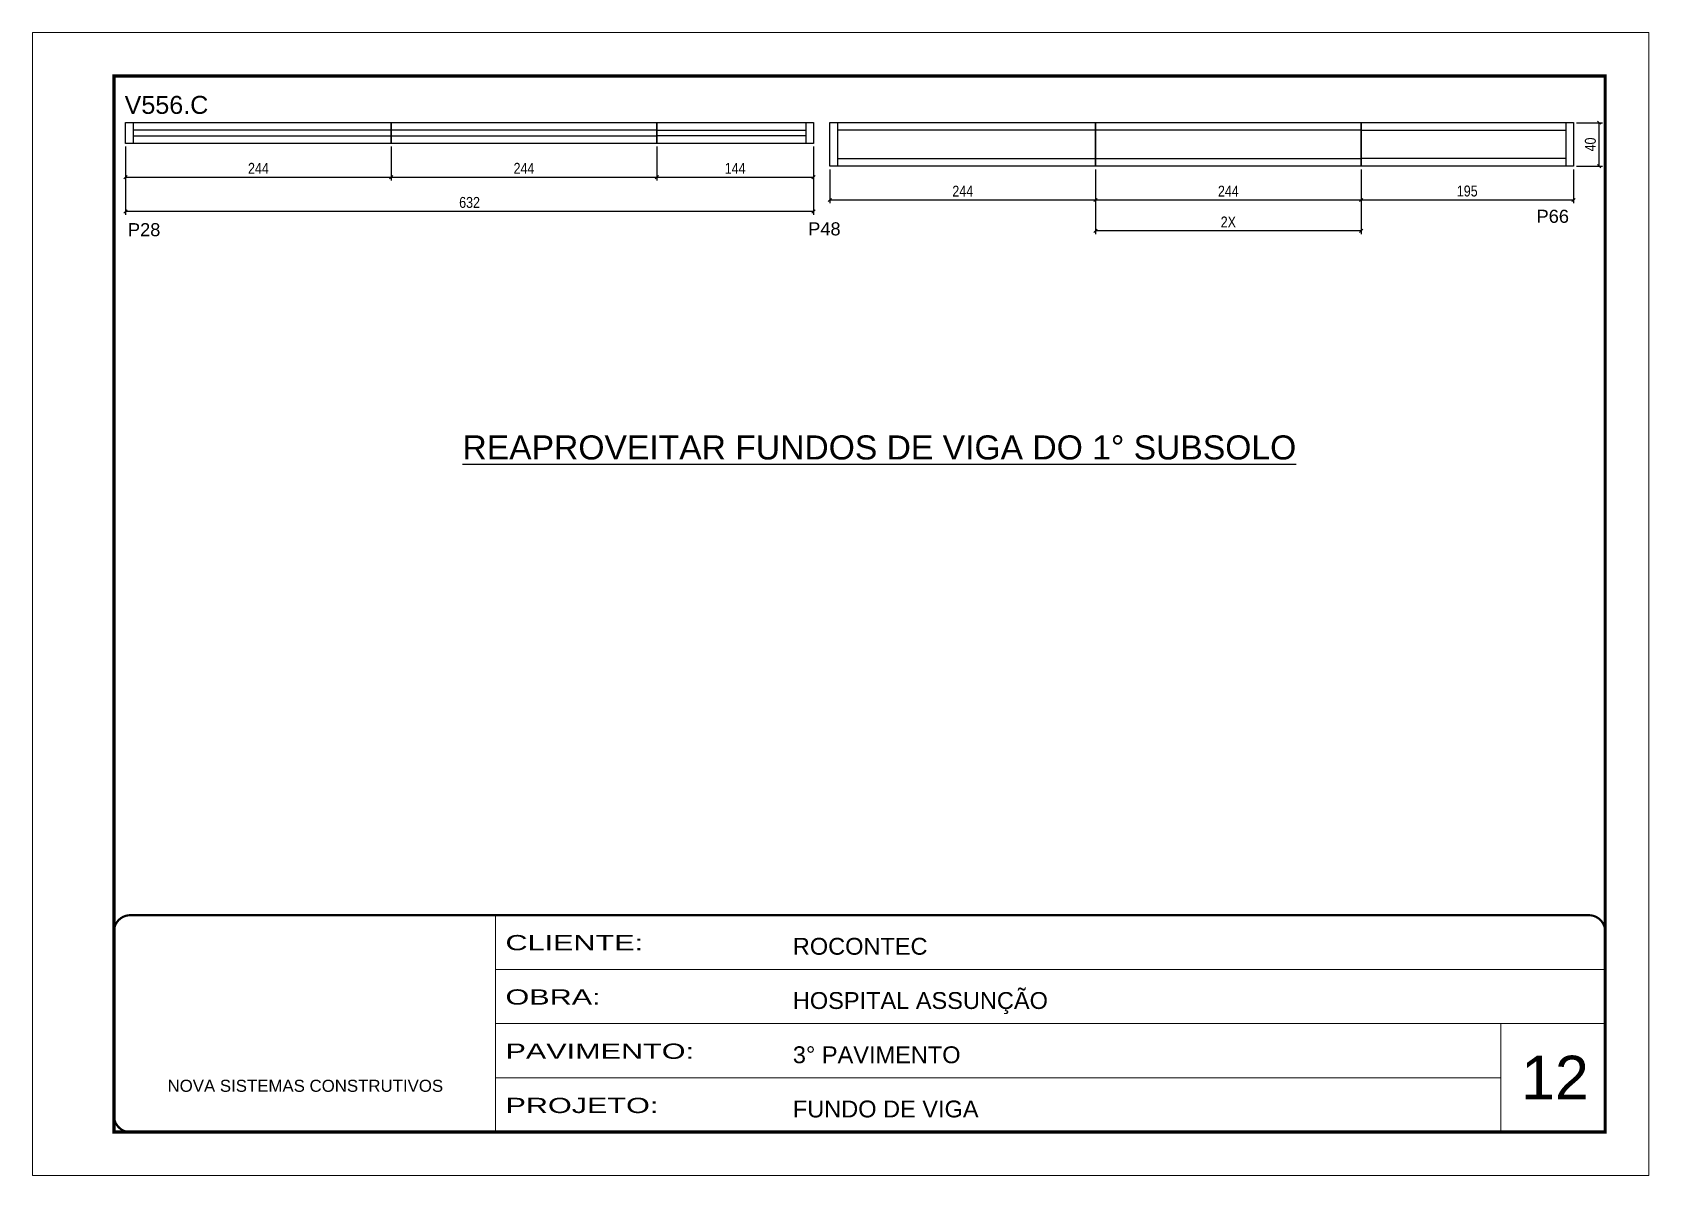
# Model space of a CAD drawing. Extents: x 2216 to 8470, y 226 to 4722.
# Drawn here: x 6985 to 8470, y 1375 to 2425 of the extents above; entities that cross this region are included whole.
import ezdxf
from ezdxf.enums import TextEntityAlignment as Align

# ---------------------------------------------------------------- set-up
doc = ezdxf.new("R2010")
doc.units = 0
doc.linetypes.add('CONTINUO', pattern=[0])
doc.linetypes.add('DASHED', pattern=[0.75, 0.5, -0.25])
for name, color, linetype in [('5', 5, 'Continuous'), ('NOMENCLATURA', 7, 'Continuous'), ('Painéis', 200, 'Continuous'), ('SARR_2.2x7', 40, 'Continuous')]:
    doc.layers.add(name, color=color, linetype=linetype)
for name, color, linetype, lineweight in [('CARIMBO', 255, 'Continuous', 9), ('Folhas', 255, 'Continuous', 9), ('Romaneio', 3, 'Continuous', 13), ('SARRAFO DE PRESSAO', 251, 'DASHED', 9)]:
    doc.layers.add(name, color=color, linetype=linetype, lineweight=lineweight)
doc.styles.add('ARIAL', font='arial.ttf')
doc.styles.add('COTA TECNICA-50', font='techl___.ttf', dxfattribs={"height": 10})
doc.styles.get("Standard").update_dxf_attribs({"font": 'arial.ttf'})
doc.styles.add('Tecnologia', font='')
doc.styles.get('Tecnologia').set_extended_font_data('Forgotten Futurist')
doc.dimstyles.new('COTA PAINEL-50', dxfattribs={"dimtxt": 10, "dimasz": 3, "dimexe": 3, "dimexo": 3, "dimgap": 3, "dimtad": 1, "dimdec": 1, "dimzin": 12, "dimdsep": 46, "dimtxsty": 'COTA TECNICA-50', "dimblk1": 'OBLIQUE', "dimblk2": 'OBLIQUE', "dimsah": 1, "dimcen": 0.9, "dimclrd": 4, "dimclre": 4, "dimclrt": 240, "dimadec": 1, "dimazin": 3, "dimtfac": 1, "dimtdec": 1, "dimtmove": 0, "dimatfit": 3, "dimfxl": 1, "dimtolj": 1, "dimtzin": 12, "dimarcsym": 0})

msp = doc.modelspace()

# ---------------------------------------------------------------- texts
at = {"color": 0, "linetype": 'Continuous', "ltscale": 5, "style": 'ARIAL'}
msp.add_text('%%UREAPROVEITAR FUNDOS DE VIGA DO 1° SUBSOLO', height=22.1184, dxfattribs=at).set_placement((7762.9, 2032.4), align=Align.CENTER)
at = {"layer": '5', "linetype": 'Continuous'}
for s, p in [('P66', (8366.65, 2249.75)), ('P28', (7072.5, 2237.43)), ('P48', (7697.47, 2238.2))]:
    msp.add_text(s, height=12, rotation=359.99996, dxfattribs=at).set_placement(p)
at = {"layer": 'CARIMBO', "style": 'ARIAL'}
msp.add_text('12', height=40, dxfattribs=at).set_placement((8352.55, 1444.81))
at = {"layer": 'NOMENCLATURA', "linetype": 'Continuous'}
msp.add_text('V556.C', height=16.5, dxfattribs=at).set_placement((7069.49, 2349.81))

# ---------------------------------------------------------------- blocks, each defined once
blk = doc.blocks.new('9999999999')
at = {"color": 30, "linetype": 'CONTINUO'}
for p, q in [((98564.6, 34230.2), (98564.6, 34429.4)), ((98564.6, 34379.6), (99584, 34379.6)), ((98564.6, 34329.8), (99488, 34329.8)), ((99584, 34329.8), (99488, 34329.8)), ((99488, 34329.8), (99488, 34230.2)), ((98564.6, 34280), (99488, 34280))]:
    blk.add_line(p, q, dxfattribs=at)
at = {"color": 30, "linetype": 'CONTINUO', "const_width": 2}
blk.add_lwpolyline([(99584, 34230.2), (99584, 34414.4, 0.414214), (99569, 34429.4), (98229, 34429.4, 0.414214), (98214, 34414.4), (98214, 34245.2, 0.414214), (98229, 34230.2), (99584, 34230.2)], format="xyb", dxfattribs=at)
at = {"layer": 'Folhas'}
blk.add_lwpolyline([(98139, 34190.2), (99624, 34190.2), (99624, 35240.2), (98139, 35240.2)], close=True, dxfattribs=at)
at = {"layer": 'Folhas', "color": 30, "const_width": 3}
blk.add_lwpolyline([(98214, 34230.2), (99584, 34230.2), (99584, 35200.2), (98214, 35200.2)], close=True, dxfattribs=at)
at = {"color": 7, "linetype": 'Continuous', "ltscale": 5, "style": 'ARIAL'}
for s, height, p in [('ROCONTEC', 15.48, (98837.7, 34393.1)), ('HOSPITAL ASSUNÇÃO', 15.483, (98837.7, 34343.3)), ('3° PAVIMENTO', 15.483, (98837.7, 34293.5)), ('NOVA SISTEMAS CONSTRUTIVOS', 11.059, (98263.2, 34267.2)), ('FUNDO DE VIGA', 15.483, (98837.7, 34243.7))]:
    blk.add_text(s, height=height, dxfattribs=at).set_placement(p)
at = {"layer": 'Folhas', "color": 7, "style": 'Tecnologia', "width": 1.5}
for s, p in [('CLIENTE:', (98573.7, 34397.2)), ('OBRA:', (98573.7, 34347.3)), ('PAVIMENTO:', (98573.7, 34297.5)), ('PROJETO:', (98573.7, 34247.7))]:
    blk.add_text(s, height=14, dxfattribs=at).set_placement(p)
blk = doc.blocks.new('_Oblique')
at = {"color": 0, "linetype": 'ByBlock', "lineweight": -2}
blk.add_line((-0.5, -0.5), (0.5, 0.5), dxfattribs=at)
blk = doc.blocks.new('*D265')
at = {"layer": 'Defpoints', "color": 0, "linetype": 'ByBlock', "transparency": 16777216}
for p in [(8205.5, 2301.7), (8400.5, 2301.7), (8400.5, 2270.7)]:
    blk.add_point(p, dxfattribs=at)
at = {"layer": 'Painéis', "color": 4, "linetype": 'ByBlock', "lineweight": -2, "transparency": 16777216}
for p, q in [((8205.5, 2298.7), (8205.5, 2267.7)), ((8400.5, 2298.7), (8400.5, 2267.7)), ((8205.5, 2270.7), (8400.5, 2270.7))]:
    blk.add_line(p, q, dxfattribs=at)
at = {"layer": 'Painéis', "color": 4, "linetype": 'ByBlock', "lineweight": -2, "transparency": 16777216, "xscale": 3, "yscale": 3, "zscale": 3, "rotation": 180}
blk.add_blockref('_Oblique', (8205.5, 2270.7), dxfattribs=at)
at = {"layer": 'Painéis', "color": 4, "linetype": 'ByBlock', "lineweight": -2, "transparency": 16777216, "xscale": 3, "yscale": 3, "zscale": 3}
blk.add_blockref('_Oblique', (8400.5, 2270.7), dxfattribs=at)
at = {"layer": 'Painéis', "color": 240, "linetype": 'ByBlock', "transparency": 16777216, "insert": (8303, 2278.9), "char_height": 10, "attachment_point": 5, "style": 'COTA TECNICA-50'}
blk.add_mtext('\\A1;195', dxfattribs=at)
blk = doc.blocks.new('*D266')
at = {"layer": 'Defpoints', "color": 0, "linetype": 'ByBlock', "transparency": 16777216}
for p in [(7717.5, 2301.7), (7961.5, 2301.7), (7961.5, 2270.7)]:
    blk.add_point(p, dxfattribs=at)
at = {"layer": 'Romaneio', "color": 4, "linetype": 'ByBlock', "lineweight": -2, "transparency": 16777216}
for p, q in [((7717.5, 2298.7), (7717.5, 2267.7)), ((7961.5, 2298.7), (7961.5, 2267.7)), ((7717.5, 2270.7), (7961.5, 2270.7))]:
    blk.add_line(p, q, dxfattribs=at)
at = {"layer": 'Romaneio', "color": 4, "linetype": 'ByBlock', "lineweight": -2, "transparency": 16777216, "xscale": 3, "yscale": 3, "zscale": 3, "rotation": 180}
blk.add_blockref('_Oblique', (7717.5, 2270.7), dxfattribs=at)
at = {"layer": 'Romaneio', "color": 4, "linetype": 'ByBlock', "lineweight": -2, "transparency": 16777216, "xscale": 3, "yscale": 3, "zscale": 3}
blk.add_blockref('_Oblique', (7961.5, 2270.7), dxfattribs=at)
at = {"layer": 'Romaneio', "color": 240, "linetype": 'ByBlock', "transparency": 16777216, "insert": (7839.5, 2278.8), "char_height": 10, "attachment_point": 5, "style": 'COTA TECNICA-50'}
blk.add_mtext('\\A1;244', dxfattribs=at)
blk = doc.blocks.new('*D255')
at = {"layer": 'Defpoints', "color": 0, "linetype": 'ByBlock', "transparency": 16777216}
for p in [(7961.5, 2301.7), (8205.5, 2301.7), (8205.5, 2270.7)]:
    blk.add_point(p, dxfattribs=at)
at = {"layer": 'Romaneio', "color": 4, "linetype": 'ByBlock', "lineweight": -2, "transparency": 16777216}
for p, q in [((7961.5, 2298.7), (7961.5, 2267.7)), ((8205.5, 2298.7), (8205.5, 2267.7)), ((7961.5, 2270.7), (8205.5, 2270.7))]:
    blk.add_line(p, q, dxfattribs=at)
at = {"layer": 'Romaneio', "color": 4, "linetype": 'ByBlock', "lineweight": -2, "transparency": 16777216, "xscale": 3, "yscale": 3, "zscale": 3, "rotation": 180}
blk.add_blockref('_Oblique', (7961.5, 2270.7), dxfattribs=at)
at = {"layer": 'Romaneio', "color": 4, "linetype": 'ByBlock', "lineweight": -2, "transparency": 16777216, "xscale": 3, "yscale": 3, "zscale": 3}
blk.add_blockref('_Oblique', (8205.5, 2270.7), dxfattribs=at)
at = {"layer": 'Romaneio', "color": 240, "linetype": 'ByBlock', "transparency": 16777216, "insert": (8083.5, 2278.8), "char_height": 10, "attachment_point": 5, "style": 'COTA TECNICA-50'}
blk.add_mtext('\\A1;244', dxfattribs=at)
blk = doc.blocks.new('*D256')
at = {"layer": 'Defpoints', "color": 0, "linetype": 'ByBlock', "transparency": 16777216}
for p in [(7961.5, 2301.7), (8205.5, 2301.7), (7961.5, 2242.4)]:
    blk.add_point(p, dxfattribs=at)
at = {"layer": 'Painéis', "color": 4, "linetype": 'ByBlock', "lineweight": -2, "transparency": 16777216}
for p, q in [((7961.5, 2298.7), (7961.5, 2239.4)), ((8205.5, 2298.7), (8205.5, 2239.4)), ((8205.5, 2242.4), (7961.5, 2242.4))]:
    blk.add_line(p, q, dxfattribs=at)
at = {"layer": 'Painéis', "color": 4, "linetype": 'ByBlock', "lineweight": -2, "transparency": 16777216, "xscale": 3, "yscale": 3, "zscale": 3, "rotation": 180}
blk.add_blockref('_Oblique', (7961.5, 2242.4), dxfattribs=at)
at = {"layer": 'Painéis', "color": 4, "linetype": 'ByBlock', "lineweight": -2, "transparency": 16777216, "xscale": 3, "yscale": 3, "zscale": 3}
blk.add_blockref('_Oblique', (8205.5, 2242.4), dxfattribs=at)
at = {"layer": 'Painéis', "color": 240, "linetype": 'ByBlock', "transparency": 16777216, "insert": (8083.5, 2250.5), "char_height": 10, "attachment_point": 5, "style": 'COTA TECNICA-50'}
blk.add_mtext('\\A1;2X', dxfattribs=at)
blk = doc.blocks.new('*D267')
at = {"layer": 'Defpoints', "color": 0, "linetype": 'ByBlock', "transparency": 16777216}
for p in [(7558.4, 2322.7), (7702.5, 2322.7), (7702.5, 2291.7)]:
    blk.add_point(p, dxfattribs=at)
at = {"layer": 'Painéis', "color": 4, "linetype": 'ByBlock', "lineweight": -2, "transparency": 16777216}
for p, q in [((7558.4, 2319.7), (7558.4, 2288.7)), ((7702.5, 2319.7), (7702.5, 2288.7)), ((7558.4, 2291.7), (7702.5, 2291.7))]:
    blk.add_line(p, q, dxfattribs=at)
at = {"layer": 'Painéis', "color": 4, "linetype": 'ByBlock', "lineweight": -2, "transparency": 16777216, "xscale": 3, "yscale": 3, "zscale": 3, "rotation": 180}
blk.add_blockref('_Oblique', (7558.4, 2291.7), dxfattribs=at)
at = {"layer": 'Painéis', "color": 4, "linetype": 'ByBlock', "lineweight": -2, "transparency": 16777216, "xscale": 3, "yscale": 3, "zscale": 3}
blk.add_blockref('_Oblique', (7702.5, 2291.7), dxfattribs=at)
at = {"layer": 'Painéis', "color": 240, "linetype": 'ByBlock', "transparency": 16777216, "insert": (7630.4, 2299.8), "char_height": 10, "attachment_point": 5, "style": 'COTA TECNICA-50'}
blk.add_mtext('\\A1;144', dxfattribs=at)
blk = doc.blocks.new('*D268')
at = {"layer": 'Defpoints', "color": 0, "linetype": 'ByBlock', "transparency": 16777216}
for p in [(7070.4, 2322.7), (7314.4, 2322.7), (7314.4, 2291.7)]:
    blk.add_point(p, dxfattribs=at)
at = {"layer": 'Romaneio', "color": 4, "linetype": 'ByBlock', "lineweight": -2, "transparency": 16777216}
for p, q in [((7070.4, 2319.7), (7070.4, 2288.7)), ((7314.4, 2319.7), (7314.4, 2288.7)), ((7070.4, 2291.7), (7314.4, 2291.7))]:
    blk.add_line(p, q, dxfattribs=at)
at = {"layer": 'Romaneio', "color": 4, "linetype": 'ByBlock', "lineweight": -2, "transparency": 16777216, "xscale": 3, "yscale": 3, "zscale": 3, "rotation": 180}
blk.add_blockref('_Oblique', (7070.4, 2291.7), dxfattribs=at)
at = {"layer": 'Romaneio', "color": 4, "linetype": 'ByBlock', "lineweight": -2, "transparency": 16777216, "xscale": 3, "yscale": 3, "zscale": 3}
blk.add_blockref('_Oblique', (7314.4, 2291.7), dxfattribs=at)
at = {"layer": 'Romaneio', "color": 240, "linetype": 'ByBlock', "transparency": 16777216, "insert": (7192.4, 2299.8), "char_height": 10, "attachment_point": 5, "style": 'COTA TECNICA-50'}
blk.add_mtext('\\A1;244', dxfattribs=at)
blk = doc.blocks.new('*D257')
at = {"layer": 'Defpoints', "color": 0, "linetype": 'ByBlock', "transparency": 16777216}
for p in [(7314.4, 2322.7), (7558.4, 2322.7), (7558.4, 2291.7)]:
    blk.add_point(p, dxfattribs=at)
at = {"layer": 'Romaneio', "color": 4, "linetype": 'ByBlock', "lineweight": -2, "transparency": 16777216}
for p, q in [((7314.4, 2319.7), (7314.4, 2288.7)), ((7558.4, 2319.7), (7558.4, 2288.7)), ((7314.4, 2291.7), (7558.4, 2291.7))]:
    blk.add_line(p, q, dxfattribs=at)
at = {"layer": 'Romaneio', "color": 4, "linetype": 'ByBlock', "lineweight": -2, "transparency": 16777216, "xscale": 3, "yscale": 3, "zscale": 3, "rotation": 180}
blk.add_blockref('_Oblique', (7314.4, 2291.7), dxfattribs=at)
at = {"layer": 'Romaneio', "color": 4, "linetype": 'ByBlock', "lineweight": -2, "transparency": 16777216, "xscale": 3, "yscale": 3, "zscale": 3}
blk.add_blockref('_Oblique', (7558.4, 2291.7), dxfattribs=at)
at = {"layer": 'Romaneio', "color": 240, "linetype": 'ByBlock', "transparency": 16777216, "insert": (7436.4, 2299.8), "char_height": 10, "attachment_point": 5, "style": 'COTA TECNICA-50'}
blk.add_mtext('\\A1;244', dxfattribs=at)
blk = doc.blocks.new('*D258')
at = {"layer": 'Defpoints', "color": 0, "linetype": 'ByBlock', "transparency": 16777216}
for p in [(7070.4, 2322.7), (7702.5, 2322.7), (7070.4, 2260.2)]:
    blk.add_point(p, dxfattribs=at)
at = {"layer": 'Painéis', "color": 4, "linetype": 'ByBlock', "lineweight": -2, "transparency": 16777216}
for p, q in [((7070.4, 2319.7), (7070.4, 2257.2)), ((7702.5, 2319.7), (7702.5, 2257.2)), ((7702.5, 2260.2), (7070.4, 2260.2))]:
    blk.add_line(p, q, dxfattribs=at)
at = {"layer": 'Painéis', "color": 4, "linetype": 'ByBlock', "lineweight": -2, "transparency": 16777216, "xscale": 3, "yscale": 3, "zscale": 3, "rotation": 180}
blk.add_blockref('_Oblique', (7070.4, 2260.2), dxfattribs=at)
at = {"layer": 'Painéis', "color": 4, "linetype": 'ByBlock', "lineweight": -2, "transparency": 16777216, "xscale": 3, "yscale": 3, "zscale": 3}
blk.add_blockref('_Oblique', (7702.5, 2260.2), dxfattribs=at)
at = {"layer": 'Painéis', "color": 240, "linetype": 'ByBlock', "transparency": 16777216, "insert": (7386.4, 2268.4), "char_height": 10, "attachment_point": 5, "style": 'COTA TECNICA-50'}
blk.add_mtext('\\A1;632', dxfattribs=at)
blk = doc.blocks.new('*D259')
at = {"layer": 'Defpoints', "color": 0, "linetype": 'ByBlock', "transparency": 16777216}
for p in [(8400.5, 2341.7), (8424.3, 2341.7), (8400.5, 2301.7)]:
    blk.add_point(p, dxfattribs=at)
at = {"layer": 'Painéis', "color": 4, "linetype": 'ByBlock', "lineweight": -2, "transparency": 16777216}
for p, q in [((8403.5, 2341.7), (8427.3, 2341.7)), ((8424.3, 2301.7), (8424.3, 2341.7)), ((8403.5, 2301.7), (8427.3, 2301.7))]:
    blk.add_line(p, q, dxfattribs=at)
at = {"layer": 'Painéis', "color": 4, "linetype": 'ByBlock', "lineweight": -2, "transparency": 16777216, "xscale": 3, "yscale": 3, "zscale": 3}
for p, rotation in [((8424.3, 2341.7), 90), ((8424.3, 2301.7), 270)]:
    blk.add_blockref('_Oblique', p, dxfattribs=dict(at, rotation=rotation))
at = {"layer": 'Painéis', "color": 240, "linetype": 'ByBlock', "transparency": 16777216, "insert": (8416.2, 2321.7), "char_height": 10, "attachment_point": 5, "rotation": 90, "style": 'COTA TECNICA-50'}
blk.add_mtext('\\A1;40', dxfattribs=at)

# ---------------------------------------------------------------- dimensions: what is measured, and where the dimension line sits
at = {"layer": 'Painéis', "linetype": 'ByBlock'}
dim = msp.add_linear_dim(base=(8424.31, 2341.73), p1=(8400.5, 2301.73), p2=(8400.5, 2341.73), angle=90, dimstyle='COTA PAINEL-50', override={"dimarcsym": 1}, dxfattribs=at)
dim.commit()
dim.dimension.update_dxf_attribs({"geometry": '*D259', "text_midpoint": (8416.2, 2321.73)})
for base, p1, p2, picture, middle in [((7070.42, 2260.17), (7702.45, 2322.73), (7070.42, 2322.73), '*D258', (7386.44, 2268.39)), ((7702.45, 2291.74), (7558.42, 2322.73), (7702.45, 2322.73), '*D267', (7630.44, 2299.82)), ((8400.5, 2270.74), (8205.46, 2301.73), (8400.5, 2301.73), '*D265', (8302.98, 2278.88))]:
    dim = msp.add_linear_dim(base=base, p1=p1, p2=p2, dimstyle='COTA PAINEL-50', override={"dimarcsym": 1}, dxfattribs=at)
    dim.commit()
    dim.dimension.update_dxf_attribs({"geometry": picture, "text_midpoint": middle})
dim = msp.add_linear_dim(base=(7961.46, 2242.41), p1=(8205.46, 2301.73), p2=(7961.46, 2301.73), text='2X', dimstyle='COTA PAINEL-50', override={"dimarcsym": 1}, dxfattribs=at)
dim.commit()
dim.dimension.update_dxf_attribs({"geometry": '*D256', "text_midpoint": (8083.46, 2250.47)})
at = {"layer": 'Romaneio', "linetype": 'ByBlock'}
for p1, p2, picture, middle in [((7070.42, 2322.73), (7314.42, 2322.73), '*D268', (7192.42, 2299.82)), ((7314.42, 2322.73), (7558.42, 2322.73), '*D257', (7436.42, 2299.82)), ((7717.46, 2301.73), (7961.46, 2301.73), '*D266', (7839.46, 2278.82)), ((7961.46, 2301.73), (8205.46, 2301.73), '*D255', (8083.46, 2278.82))]:
    dim = msp.add_aligned_dim(p1=p1, p2=p2, distance=-30.99, dimstyle='COTA PAINEL-50', override={"dimarcsym": 1}, dxfattribs=at)
    dim.commit()
    dim.dimension.update_dxf_attribs({"geometry": picture, "text_midpoint": middle})

# ---------------------------------------------------------------- linework, layer by layer
at = {"layer": 'Painéis', "linetype": 'Continuous'}
for points in [[(7070.42, 2341.73), (7314.42, 2341.73), (7314.42, 2322.73), (7070.42, 2322.73)], [(7314.42, 2341.73), (7558.42, 2341.73), (7558.42, 2322.73), (7314.42, 2322.73)], [(7717.46, 2341.73), (7961.46, 2341.73), (7961.46, 2301.73), (7717.46, 2301.73)], [(7961.46, 2341.73), (8205.46, 2341.73), (8205.46, 2301.73), (7961.46, 2301.73)]]:
    msp.add_lwpolyline(points, close=True, dxfattribs=at)
at = {"layer": 'Painéis', "linetype": 'ByBlock'}
for points in [[(7558.42, 2341.73), (7702.45, 2341.73), (7702.45, 2322.73), (7558.42, 2322.73)], [(8205.46, 2341.73), (8400.5, 2341.73), (8400.5, 2301.73), (8205.46, 2301.73)]]:
    msp.add_lwpolyline(points, close=True, dxfattribs=at)
at = {"layer": 'SARR_2.2x7', "linetype": 'Continuous'}
for p, q in [((7077.42, 2341.73), (7077.42, 2322.73)), ((7314.42, 2334.73), (7077.42, 2334.73)), ((7558.42, 2334.73), (7314.42, 2334.73)), ((7558.42, 2334.73), (7695.48, 2334.73)), ((7695.48, 2341.73), (7695.48, 2322.73)), ((7724.46, 2341.73), (7724.46, 2301.73)), ((7961.46, 2334.73), (7724.46, 2334.73)), ((8205.46, 2334.73), (7961.46, 2334.73)), ((8205.47, 2334.73), (8393.52, 2334.73)), ((8393.52, 2341.73), (8393.52, 2301.73)), ((7077.42, 2329.73), (7314.42, 2329.73)), ((7314.42, 2329.73), (7558.42, 2329.73)), ((7695.48, 2329.73), (7558.42, 2329.73)), ((7724.46, 2308.73), (7961.46, 2308.73)), ((7961.46, 2308.73), (8205.46, 2308.73)), ((8393.52, 2308.73), (8205.46, 2308.73))]:
    msp.add_line(p, q, dxfattribs=at)

# ---------------------------------------------------------------- block references
at = {"layer": 'SARRAFO DE PRESSAO', "color": 6, "linetype": 'ByBlock'}
msp.add_blockref('9999999999', (-91154.29, -32815.53), dxfattribs=at)

msp.set_redraw_order([(e.dxf.handle, doc.entitydb.next_handle()) for e in msp.query("TEXT MTEXT ATTDEF DIMENSION ARC_DIMENSION")])  # texts and dimensions are drawn at this point

doc.saveas('drawing.dxf')
